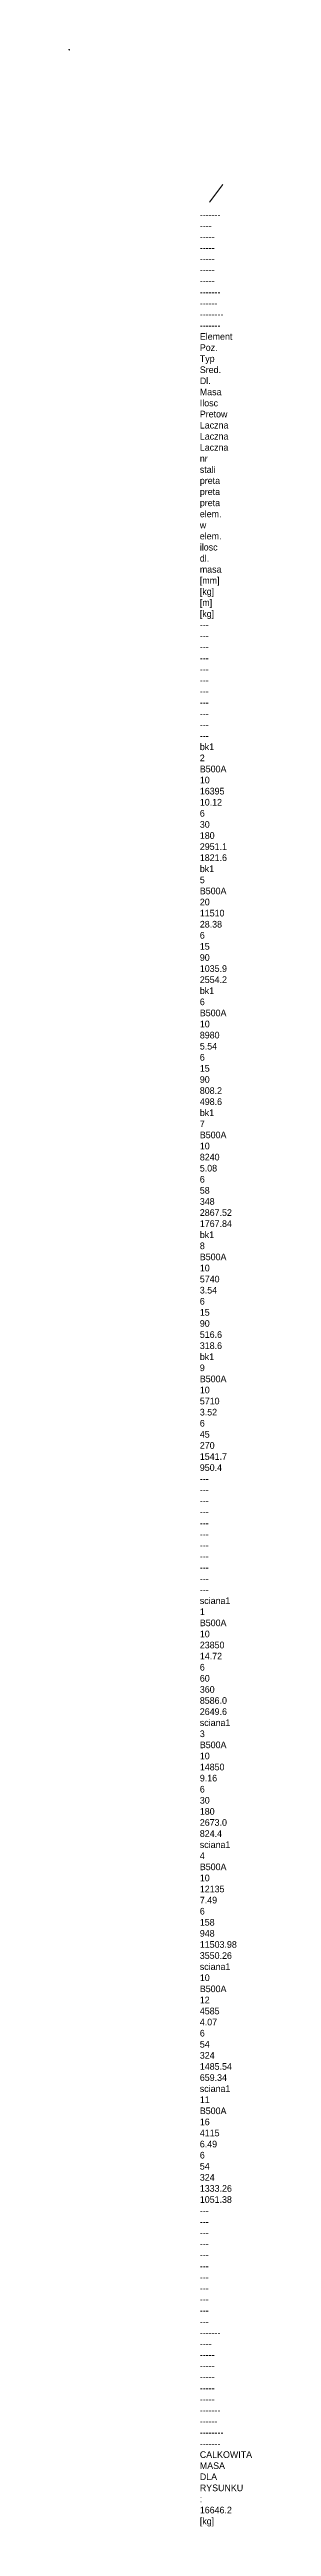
# Model space of a CAD drawing. Extents: x -2960 to 79081, y -52206 to 51229.
# Drawn here: x -2960 to 1181, y -52206 to 3644 of the extents above; entities that cross this region are included whole.
import ezdxf

# ---------------------------------------------------------------- set-up
doc = ezdxf.new("R2010")
doc.units = 0
doc.header["$MEASUREMENT"] = 0
doc.layers.get('0').update_dxf_attribs({"lineweight": 0})
doc.layers.add('DS_SCHEDULE', color=54, linetype='Continuous', lineweight=0)
doc.styles.get("Standard").update_dxf_attribs({"font": 'standard'})

msp = doc.modelspace()

# ---------------------------------------------------------------- linework, layer by layer
at = {"linetype": 'Continuous'}
for p, q in [((-2956, 3633), (-2956, 3643)), ((-2956, 3633), (-2955, 3639)), ((-2956, 3638), (-2953, 3634)), ((-2956, 3633), (-2956, 3634)), ((-2956, 3633), (-2946, 3633))]:
    msp.add_line(p, q, dxfattribs=at)
at = {"color": 5}
msp.add_line((222, 200), (522, 600), dxfattribs=at)
msp.add_line((222, 200), (522, 600), dxfattribs=at)
at = {"linetype": 'Continuous'}
msp.add_lwpolyline([(-2960, 3634), (-2948, 3634), (-2948, 3643), (-2960, 3643)], close=True, dxfattribs=at)
at = {"color": 5, "linetype": 'Continuous'}
for points in [[(-2959, 3634), (-2950, 3640), (-2954, 3642)], [(-2953, 3644), (-2953, 3636), (-2950, 3636)]]:
    msp.add_lwpolyline(points, dxfattribs=at)
at = {"linetype": 'Continuous'}
msp.add_circle((-2955, 3635), 0.0897, dxfattribs=at)

# ---------------------------------------------------------------- texts
at = {"color": 5, "linetype": 'Continuous'}
for s, p in [('rect', (-2960, 3644)), ('pline2', (-2954, 3641)), ('pline1', (-2951, 3639))]:
    msp.add_text(s, height=0.444, dxfattribs=at).set_placement(p)
at = {"linetype": 'Continuous'}
for s, p in [('p', (-2956, 3635)), ('l2', (-2955, 3637))]:
    msp.add_text(s, height=0.444, dxfattribs=at).set_placement(p)
at = {"layer": 'DS_SCHEDULE', "color": 2, "insert": (0, 0), "char_height": 150, "width": 1, "attachment_point": 1}
msp.add_mtext('{\\Fcdm;-------  ----  -----  -----  -----  -----  -----  -------  ------  --------  -------\\PElement  Poz.  Typ    Sred.  Dl.    Masa   Ilosc  Pretow   Laczna  Laczna    Laczna\\P         nr    stali  preta  preta  preta  elem.  w elem.  ilosc   dl.       masa\\P                             [mm]   [kg]                           [m]       [kg]\\P---      ---   ---    ---    ---    ---    ---    ---      ---     ---       ---\\Pbk1      2     B500A  10     16395  10.12  6      30       180     2951.1    1821.6\\Pbk1      5     B500A  20     11510  28.38  6      15       90      1035.9    2554.2\\Pbk1      6     B500A  10     8980   5.54   6      15       90      808.2     498.6\\Pbk1      7     B500A  10     8240   5.08   6      58       348     2867.52   1767.84\\Pbk1      8     B500A  10     5740   3.54   6      15       90      516.6     318.6\\Pbk1      9     B500A  10     5710   3.52   6      45       270     1541.7    950.4\\P---      ---   ---    ---    ---    ---    ---    ---      ---     ---       ---\\Psciana1  1     B500A  10     23850  14.72  6      60       360     8586.0    2649.6\\Psciana1  3     B500A  10     14850  9.16   6      30       180     2673.0    824.4\\Psciana1  4     B500A  10     12135  7.49   6      158      948     11503.98  3550.26\\Psciana1  10    B500A  12     4585   4.07   6      54       324     1485.54   659.34\\Psciana1  11    B500A  16     4115   6.49   6      54       324     1333.26   1051.38\\P---      ---   ---    ---    ---    ---    ---    ---      ---     ---       ---\\P-------  ----  -----  -----  -----  -----  -----  -------  ------  --------  -------\\PCALKOWITA MASA DLA RYSUNKU : 16646.2 [kg]}', dxfattribs=at)

doc.saveas('drawing.dxf')
